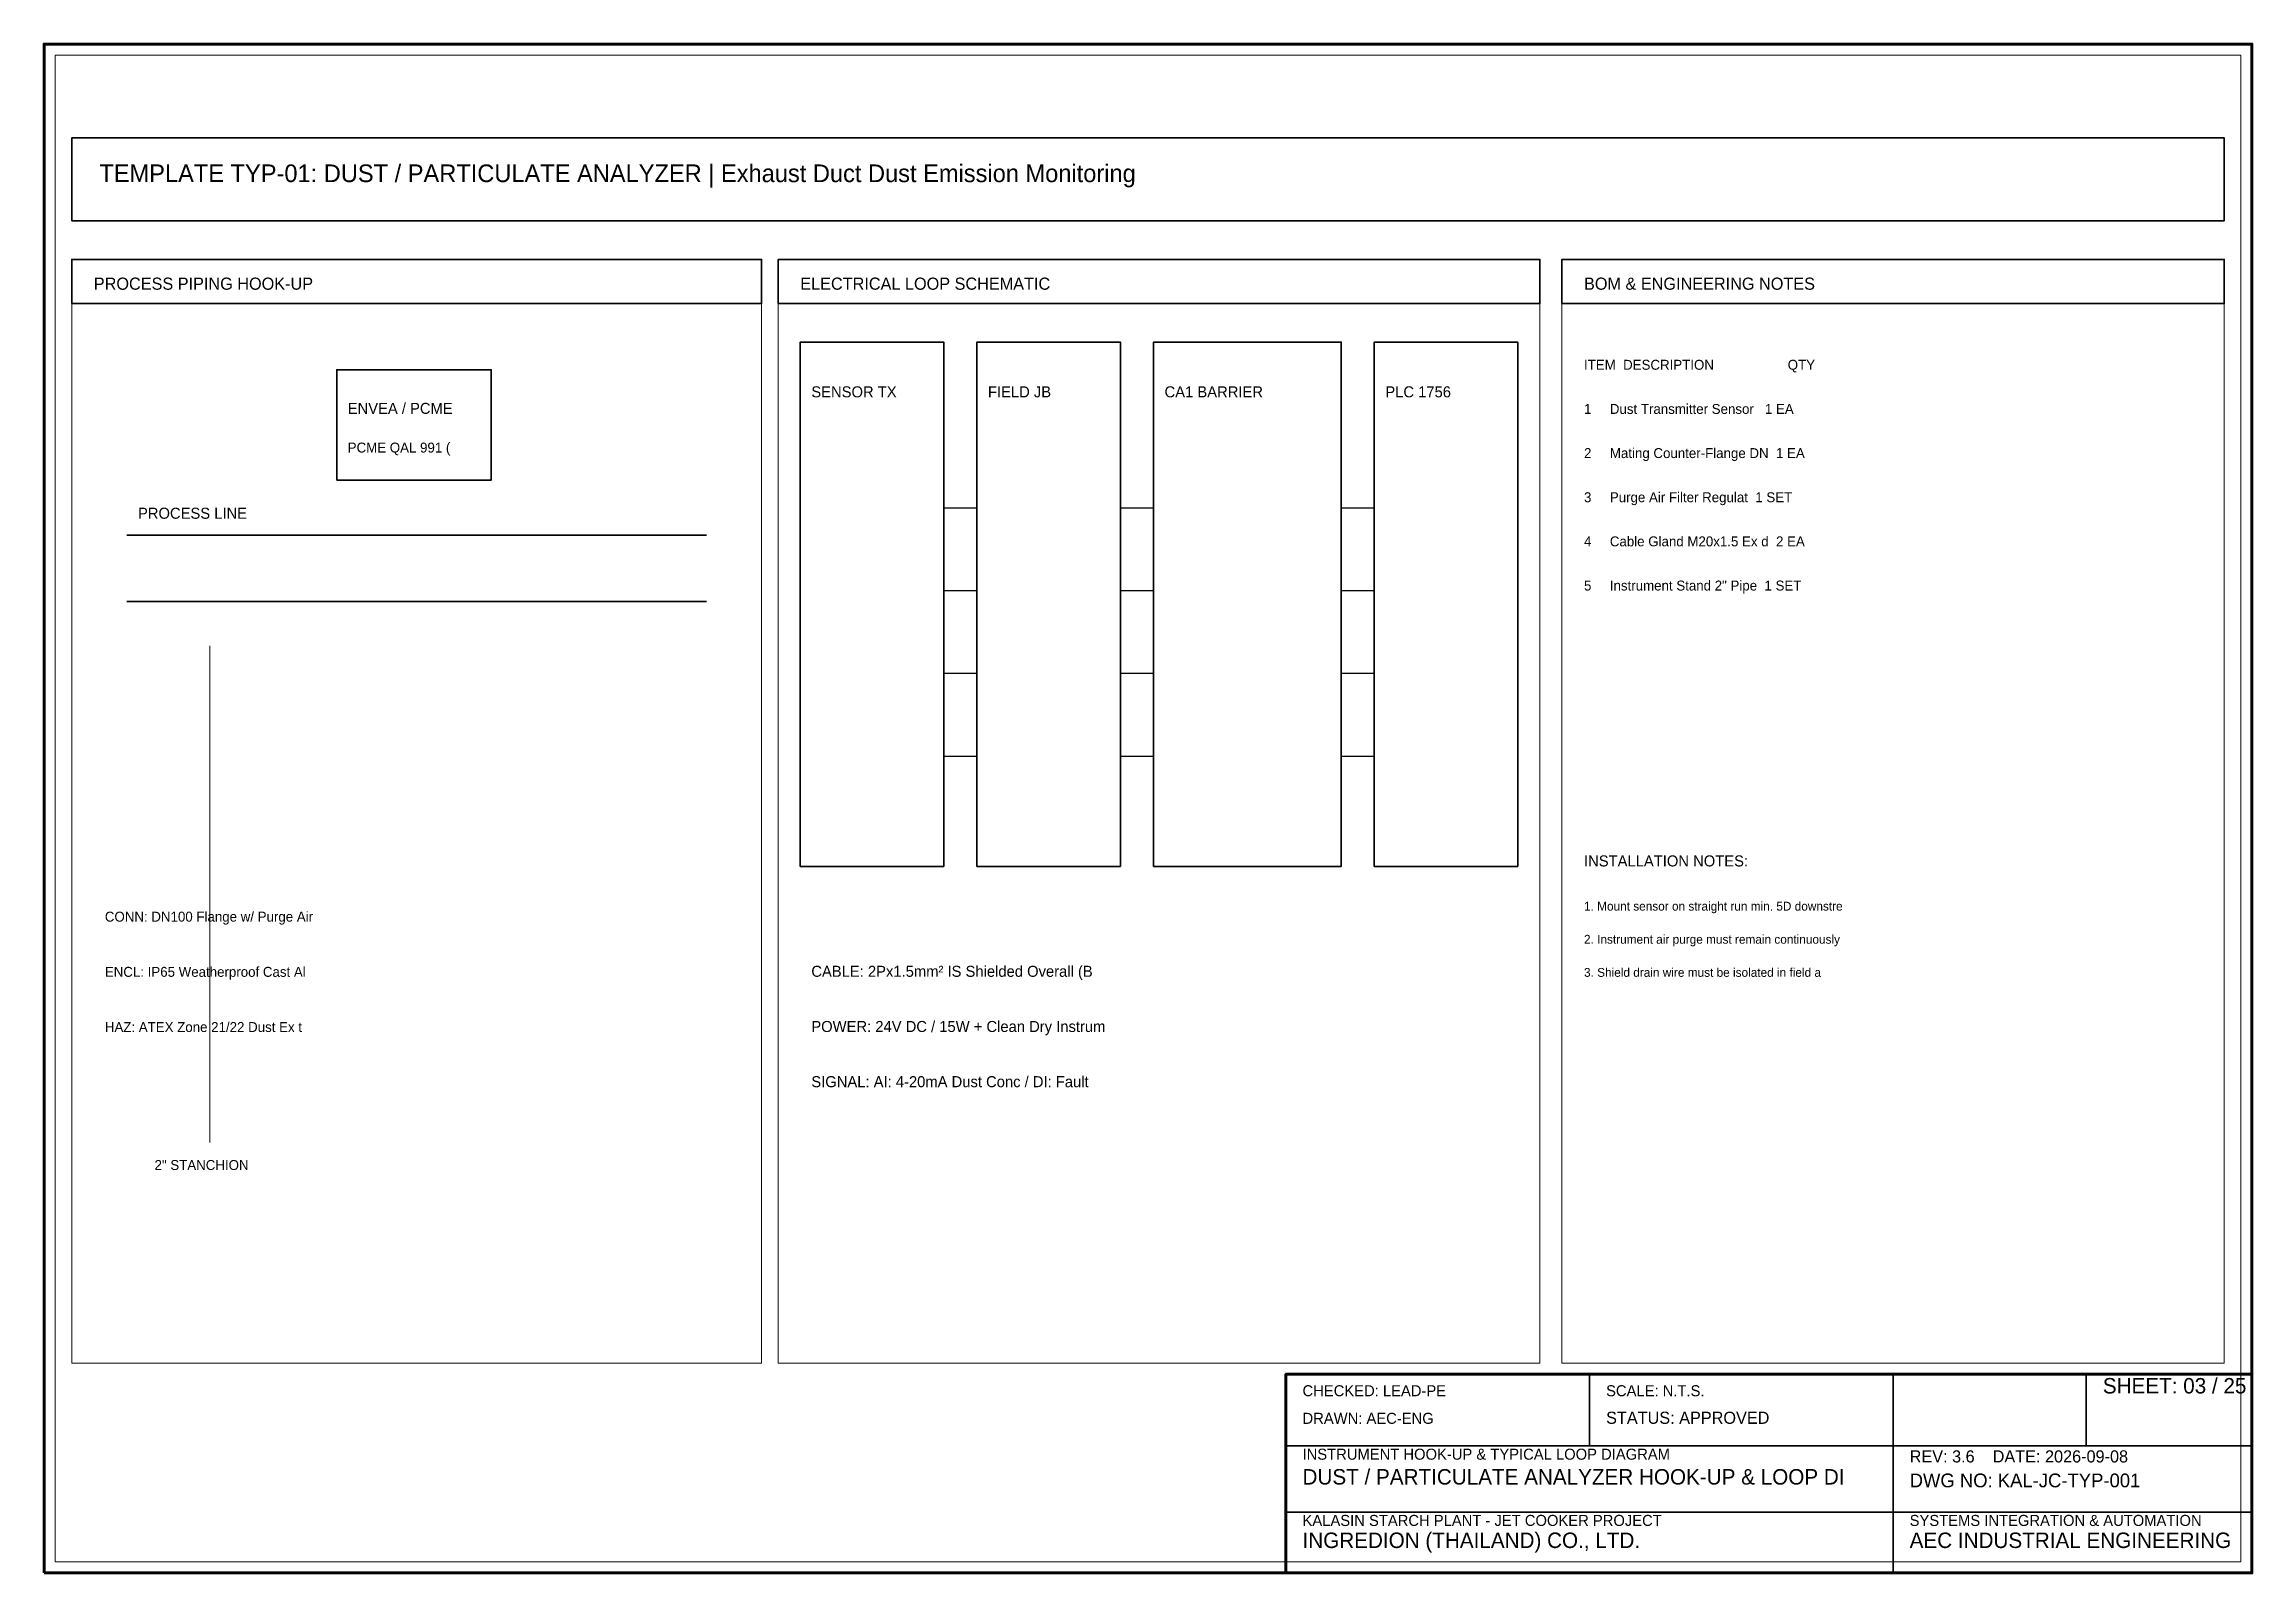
# Model space of a CAD drawing. Header units: millimetres. Extents: x 0 to 2200, y -1280 to 277.
# Drawn here: x 900 to 1300, y 0 to 277 of the extents above; entities that cross this region are included whole.
import ezdxf

# ---------------------------------------------------------------- set-up
doc = ezdxf.new("R2010")
doc.units = ezdxf.units.MM
for name, color, linetype, lineweight in [('0_BORDER', 7, 'Continuous', 70), ('0_TITLE_BLOCK', 4, 'Continuous', 35), ('IE-CABLE', 6, 'Continuous', 25), ('IE-EQUIP', 2, 'Continuous', 35), ('IE-WIRE', 1, 'Continuous', 25), ('IS_BARRIERS', 140, 'Continuous', 35), ('NOTATIONS', 8, 'Continuous', 18), ('TER', 3, 'Continuous', 35), ('TEXTS', 7, 'Continuous', 25)]:
    doc.layers.add(name, color=color, linetype=linetype, lineweight=lineweight)

msp = doc.modelspace()

# ---------------------------------------------------------------- texts
at = {"layer": '0_TITLE_BLOCK'}
for s, height, p in [('TEMPLATE TYP-01: DUST / PARTICULATE ANALYZER | Exhaust Duct Dust Emission Monitoring', 3.2, (910, 252)), ('PROCESS PIPING HOOK-UP', 2.2, (909, 232.5)), ('ELECTRICAL LOOP SCHEMATIC', 2.2, (1037, 232.5)), ('BOM & ENGINEERING NOTES', 2.2, (1179, 232.5)), ('ITEM  DESCRIPTION                    QTY', 1.8, (1179, 218)), ('INSTALLATION NOTES:', 2, (1179, 128)), ('SHEET: 03 / 25', 2.8, (1273, 32.5)), ('STATUS: APPROVED', 2.2, (1183, 27)), ('DUST / PARTICULATE ANALYZER HOOK-UP & LOOP DI', 2.8, (1128, 16)), ('INGREDION (THAILAND) CO., LTD.', 2.8, (1128, 4.5)), ('AEC INDUSTRIAL ENGINEERING', 2.8, (1238, 4.5))]:
    msp.add_text(s, height=height, dxfattribs=at).set_placement(p)
at = {"layer": 'IE-CABLE'}
msp.add_text('CABLE: 2Px1.5mm² IS Shielded Overall (B', height=2, dxfattribs=at).set_placement((1039, 108))
at = {"layer": 'NOTATIONS'}
for s, height, p in [('PCME QAL 991 (', 1.8, (955, 203)), ('1. Mount sensor on straight run min. 5D downstre', 1.6, (1179, 120)), ('2. Instrument air purge must remain continuously', 1.6, (1179, 114)), ('3. Shield drain wire must be isolated in field a', 1.6, (1179, 108)), ('2" STANCHION', 1.8, (920, 73))]:
    msp.add_text(s, height=height, dxfattribs=at).set_placement(p)
at = {"layer": 'TER'}
msp.add_text('FIELD JB', height=2, dxfattribs=at).set_placement((1071, 213))
at = {"layer": 'TEXTS'}
for s, height, p in [('ENVEA / PCME', 2, (955, 210)), ('SENSOR TX', 2, (1039, 213)), ('CA1 BARRIER', 2, (1103, 213)), ('PLC 1756', 2, (1143, 213)), ('1     Dust Transmitter Sensor   1 EA', 1.8, (1179, 210)), ('2     Mating Counter-Flange DN  1 EA', 1.8, (1179, 202)), ('PROCESS LINE', 2, (917, 191)), ('3     Purge Air Filter Regulat  1 SET', 1.8, (1179, 194)), ('4     Cable Gland M20x1.5 Ex d  2 EA', 1.8, (1179, 186)), ('5     Instrument Stand 2" Pipe  1 SET', 1.8, (1179, 178)), ('CONN: DN100 Flange w/ Purge Air', 1.8, (911, 118)), ('ENCL: IP65 Weatherproof Cast Al', 1.8, (911, 108)), ('POWER: 24V DC / 15W + Clean Dry Instrum', 2, (1039, 98)), ('HAZ: ATEX Zone 21/22 Dust Ex t', 1.8, (911, 98)), ('SIGNAL: AI: 4-20mA Dust Conc / DI: Fault', 2, (1039, 88)), ('CHECKED: LEAD-PE', 2, (1128, 32)), ('SCALE: N.T.S.', 2, (1183, 32)), ('DRAWN: AEC-ENG', 2, (1128, 27)), ('INSTRUMENT HOOK-UP & TYPICAL LOOP DIAGRAM', 2, (1128, 20.5)), ('REV: 3.6    DATE: 2026-09-08', 2.2, (1238, 20)), ('DWG NO: KAL-JC-TYP-001', 2.5, (1238, 15.5)), ('KALASIN STARCH PLANT - JET COOKER PROJECT', 2, (1128, 8.5)), ('SYSTEMS INTEGRATION & AUTOMATION', 2, (1238, 8.5))]:
    msp.add_text(s, height=height, dxfattribs=at).set_placement(p)

# ---------------------------------------------------------------- linework, layer by layer
at = {"layer": '0_BORDER'}
for points in [[(900, 0), (1300, 0), (1300, 277), (900, 277)], [(1125, 0), (1300, 0), (1300, 36), (1125, 36)]]:
    msp.add_lwpolyline(points, close=True, dxfattribs=at)
at = {"layer": '0_TITLE_BLOCK'}
for p, q in [((1180, 23), (1180, 36)), ((1235, 23), (1235, 36)), ((1270, 23), (1270, 36)), ((1125, 23), (1300, 23)), ((1235, 0), (1235, 23)), ((1125, 11), (1300, 11))]:
    msp.add_line(p, q, dxfattribs=at)
for points in [[(905, 230), (1030, 230), (1030, 238), (905, 238)], [(1033, 230), (1171, 230), (1171, 238), (1033, 238)], [(1175, 230), (1295, 230), (1295, 238), (1175, 238)]]:
    msp.add_lwpolyline(points, close=True, dxfattribs=at)
at = {"layer": 'IE-CABLE'}
for p, q in [((1095, 193), (1101, 193)), ((1095, 178), (1101, 178)), ((1095, 163), (1101, 163)), ((1095, 148), (1101, 148))]:
    msp.add_line(p, q, dxfattribs=at)
at = {"layer": 'IE-EQUIP'}
for p, q in [((915, 188), (1020, 188)), ((915, 176), (1020, 176))]:
    msp.add_line(p, q, dxfattribs=at)
for points in [[(905, 245), (1295, 245), (1295, 260), (905, 260)], [(1037, 128), (1063, 128), (1063, 223), (1037, 223)], [(1141, 128), (1167, 128), (1167, 223), (1141, 223)], [(953, 198), (981, 198), (981, 218), (953, 218)]]:
    msp.add_lwpolyline(points, close=True, dxfattribs=at)
at = {"layer": 'IE-WIRE'}
for p, q in [((1063, 193), (1069, 193)), ((1135, 193), (1141, 193)), ((1063, 178), (1069, 178)), ((1135, 178), (1141, 178)), ((1063, 163), (1069, 163)), ((1135, 163), (1141, 163)), ((1063, 148), (1069, 148)), ((1135, 148), (1141, 148))]:
    msp.add_line(p, q, dxfattribs=at)
at = {"layer": 'IS_BARRIERS'}
msp.add_lwpolyline([(1101, 128), (1135, 128), (1135, 223), (1101, 223)], close=True, dxfattribs=at)
at = {"layer": 'NOTATIONS'}
msp.add_line((930, 78), (930, 168), dxfattribs=at)
for points in [[(902, 2), (1298, 2), (1298, 275), (902, 275)], [(905, 38), (1030, 38), (1030, 238), (905, 238)], [(1033, 38), (1171, 38), (1171, 238), (1033, 238)], [(1175, 38), (1295, 38), (1295, 238), (1175, 238)]]:
    msp.add_lwpolyline(points, close=True, dxfattribs=at)
at = {"layer": 'TER'}
msp.add_lwpolyline([(1069, 128), (1095, 128), (1095, 223), (1069, 223)], close=True, dxfattribs=at)

msp.set_redraw_order([(e.dxf.handle, doc.entitydb.next_handle()) for e in msp.query("TEXT MTEXT ATTDEF DIMENSION ARC_DIMENSION")])  # texts and dimensions are drawn at this point

doc.saveas('drawing.dxf')
